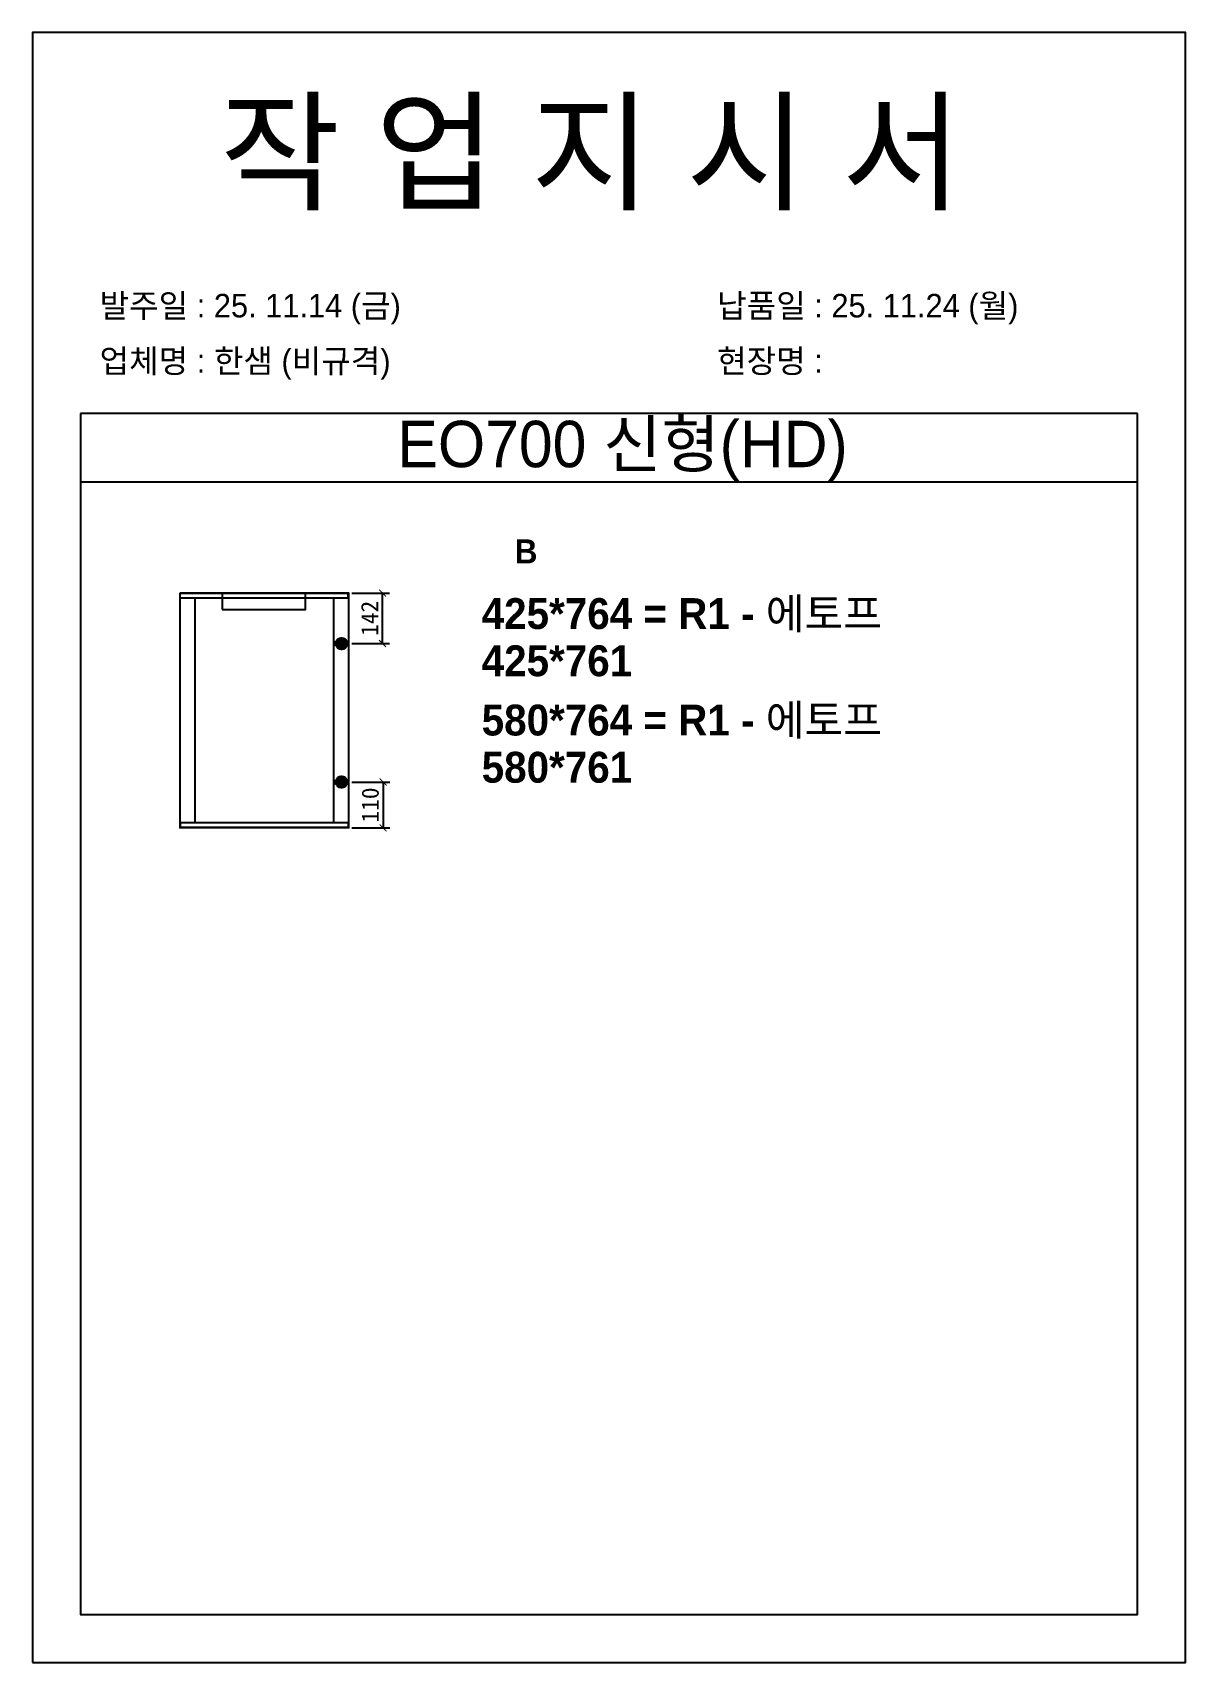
# Model space of a CAD drawing. Header units: millimetres. Extents: x -44117 to 256353, y -2095463 to 65325.
# Drawn here: x 113323 to 115003, y -471955 to -469579 of the extents above; entities that cross this region are included whole.
import ezdxf

# ---------------------------------------------------------------- set-up
doc = ezdxf.new("R2010")
doc.units = ezdxf.units.MM
doc.header["$LTSCALE"] = 10
doc.layers.add('Layer1', color=7, linetype='Continuous', lineweight=70)
doc.styles.add('MtX_Gulim', font='')
doc.styles.get('MtX_Gulim').set_extended_font_data('Gulim', bold=True)
doc.dimstyles.new('ISO-25', dxfattribs={"dimtxt": 2.5, "dimasz": 2.5, "dimexe": 1, "dimexo": 1, "dimtad": 1, "dimtxsty": 'Standard', "dimblk": 'ARCHTICK', "dimcen": 2.5, "dimadec": 0, "dimazin": 0, "dimtfac": 1, "dimtmove": 0, "dimatfit": 3, "dimfxl": 0, "dimarcsym": 0})

msp = doc.modelspace()

# ---------------------------------------------------------------- texts
at = {"linetype": 'Continuous', "style": 'MtX_Gulim'}
msp.add_text('B', height=35.04934, dxfattribs=at).set_placement((114025.91582, -470353.0184))
at = {"attachment_point": 1}
for s, width, gutter_width, heights, insert, char_height in [('{\\fGulim|b0|i0|c129|p50;작 업 지 시 서}', 3307.3198183, 12.5, [-155.84554], (113596.06571, -469683.27765), 140), ('\\pt11;{\\fGulim|b0|i0|c129|p50;발주일 : 25. 11.14 (금)}', 3307.3198183, 12.5, [34.50412], (113420.85635, -469959.99807), 34.3), ('{\\fGulim|b0|i0|c129|p50;납품일 : 25. 11.24 (월)}', 3307.3198183, 12.5, [35.09023], (114320.83433, -469959.99807), 34.3), ('{\\fGulim|b0|i0|c129|p50;업체명 : 한샘 (비규격)}', 3307.3198183, 12.5, [36.11279], (113420.85635, -470040.65425), 34.3), ('{\\fGulim|b0|i0|c129|p50;현장명 : }', 3307.3198183, 12.5, [-38.2735], (114320.83433, -470040.65425), 34.3), ('{\\fGulim|b0|i0|c129|p50;EO700 신형(HD)}', 1597.0710432, 6.03612, [-85.06834], (113854.97003, -470145.07476), 67.6045736), ('{\\f굴림|b1|i0|c129|p50;425*764 = R1 - 에토프}', 13607.1496112, 175, [-50.05952], (113977.68786, -470403.61162), 45), ('{\\f굴림|b1|i0|c129|p50;\\C1;425*761}', 13607.1496112, 175, [-46.25], (113977.68786, -470472.42148), 45), ('{\\f굴림|b1|i0|c129|p50;580*764 = R1 - 에토프}', 13607.1496112, 175, [-50.05952], (113977.68786, -470558.82708), 45), ('{\\f굴림|b1|i0|c129|p50;\\C1;580*761}', 13607.1496112, 175, [-46.25], (113977.68786, -470627.63694), 45)]:
    msp.add_mtext_dynamic_manual_height_columns(s, width=width, gutter_width=gutter_width, heights=heights, dxfattribs=dict(at, insert=insert, char_height=char_height))

# ---------------------------------------------------------------- blocks, each defined once
blk = doc.blocks.new('_ArchTick')
at = {"color": 0, "linetype": 'ByBlock', "const_width": 0.15}
blk.add_lwpolyline([(-0.5, -0.5), (0.5, 0.5)], dxfattribs=at)
blk = doc.blocks.new('*D3938')
at = {"color": 0, "lineweight": -2}
for p, q in [((113788.5, -470396.2), (113843.2, -470396.2)), ((113833.2, -470469.8), (113833.2, -470396.2)), ((113788.5, -470469.8), (113843.2, -470469.8))]:
    blk.add_line(p, q, dxfattribs=at)
at = {"layer": 'Defpoints', "color": 0}
for p in [(113773.5, -470396.2), (113833.2, -470396.2), (113773.5, -470469.8)]:
    blk.add_point(p, dxfattribs=at)
at = {"color": 0, "lineweight": -2, "xscale": 10, "yscale": 10, "zscale": 10}
for p, rotation in [((113833.2, -470396.2), 90), ((113833.2, -470469.8), 270)]:
    blk.add_blockref('_ArchTick', p, dxfattribs=dict(at, rotation=rotation))
at = {"color": 0, "insert": (113814.4, -470433), "char_height": 25, "attachment_point": 5, "rotation": 90}
blk.add_mtext('142', dxfattribs=at)
blk = doc.blocks.new('*D3939')
at = {"color": 0, "lineweight": -2}
for p, q in [((113788.5, -470671.7), (113844.1, -470671.7)), ((113834.1, -470671.7), (113834.1, -470738.6)), ((113788.5, -470738.6), (113844.1, -470738.6))]:
    blk.add_line(p, q, dxfattribs=at)
at = {"layer": 'Defpoints', "color": 0}
for p in [(113773.5, -470671.7), (113773.5, -470738.6), (113834.1, -470738.6)]:
    blk.add_point(p, dxfattribs=at)
at = {"color": 0, "lineweight": -2, "xscale": 10, "yscale": 10, "zscale": 10}
for p, rotation in [((113834.1, -470671.7), 90), ((113834.1, -470738.6), 270)]:
    blk.add_blockref('_ArchTick', p, dxfattribs=dict(at, rotation=rotation))
at = {"color": 0, "insert": (113815.4, -470705.1), "char_height": 25, "attachment_point": 5, "rotation": 90}
blk.add_mtext('110', dxfattribs=at)

# ---------------------------------------------------------------- dimensions: what is measured, and where the dimension line sits
for base, p1, p2, text, picture, middle in [((113833.15592, -470396.19572), (113773.54215, -470469.8122), (113773.54215, -470396.19572), '142', '*D3938', (113814.40592, -470433.00396)), ((113834.1094, -470738.57454), (113773.54215, -470671.69016), (113773.54215, -470738.57454), '110', '*D3939', (113815.3594, -470705.13235))]:
    dim = msp.add_linear_dim(base=base, p1=p1, p2=p2, angle=90, text=text, dimstyle='ISO-25', override={"dimscale": 10, "dimasz": 1, "dimexo": 1.5, "dimtxsty": 'Standard'})
    dim.commit()
    dim.dimension.update_dxf_attribs({"geometry": picture, "text_midpoint": middle})

# ---------------------------------------------------------------- linework, layer by layer
for p, q in [((114933.2591, -470134.28486), (113393.2591, -470134.28486)), ((114933.2591, -470234.28486), (113393.2591, -470234.28486)), ((113537.67949, -470396.44168), (113537.67949, -470738.32857)), ((113784.18013, -470396.88441), (113537.67949, -470396.88441)), ((113783.93417, -470396.19572), (113537.92545, -470396.19572)), ((113782.95032, -470403.57457), (113782.95032, -470396.19572)), ((113784.18013, -470738.32857), (113784.18013, -470396.44168)), ((113784.18013, -470403.57457), (113537.67949, -470403.57457)), ((113559.57009, -470403.08265), (113559.57009, -470731.19568)), ((113762.04357, -470731.19568), (113762.04357, -470403.57457)), ((113784.18013, -470731.19568), (113537.67949, -470731.19568)), ((113538.9093, -470738.57454), (113538.9093, -470731.19568)), ((113782.95032, -470731.19568), (113782.95032, -470738.57454)), ((113784.18013, -470737.88584), (113537.67949, -470737.88584)), ((113783.93417, -470738.57454), (113537.92545, -470738.57454))]:
    msp.add_line(p, q)
for points in [[(113323.2591, -471955.11514), (115003.2591, -471955.11514), (115003.2591, -469579.11514), (113323.2591, -469579.11514)], [(113599.60258, -470420.27569), (113720.78783, -470420.27569), (113720.78783, -470396.88441), (113599.60258, -470396.88441)]]:
    msp.add_lwpolyline(points, close=True)
msp.add_lwpolyline([(113393.2591, -470134.28486), (113393.2591, -471885.11514), (114933.2591, -471885.11514), (114933.2591, -470134.28486)])
for centre, start, end in [((113783.93417, -470396.44168), 0, 90), ((113537.92545, -470738.32858), 180, 270), ((113783.93417, -470738.32858), 270, 0)]:
    msp.add_arc(centre, 0.24596, start, end)
at = {"layer": 'Layer1'}
for p, q in [((113773.54215, -470460.747), (113773.54215, -470478.8774)), ((113773.54215, -470680.75536), (113773.54215, -470662.62496))]:
    msp.add_line(p, q, dxfattribs=at)
for points in [[(113782.60735, -470469.8122), (113764.47695, -470469.8122)], [(113782.60735, -470671.69016), (113764.47695, -470671.69016)]]:
    msp.add_lwpolyline(points, close=True, dxfattribs=at)
for centre in [(113773.54215, -470469.8122), (113773.54215, -470671.69016)]:
    msp.add_circle(centre, 6.04347, dxfattribs=at)

msp.set_redraw_order([(e.dxf.handle, doc.entitydb.next_handle()) for e in msp.query("TEXT MTEXT ATTDEF DIMENSION ARC_DIMENSION")])  # texts and dimensions are drawn at this point

doc.saveas('drawing.dxf')
